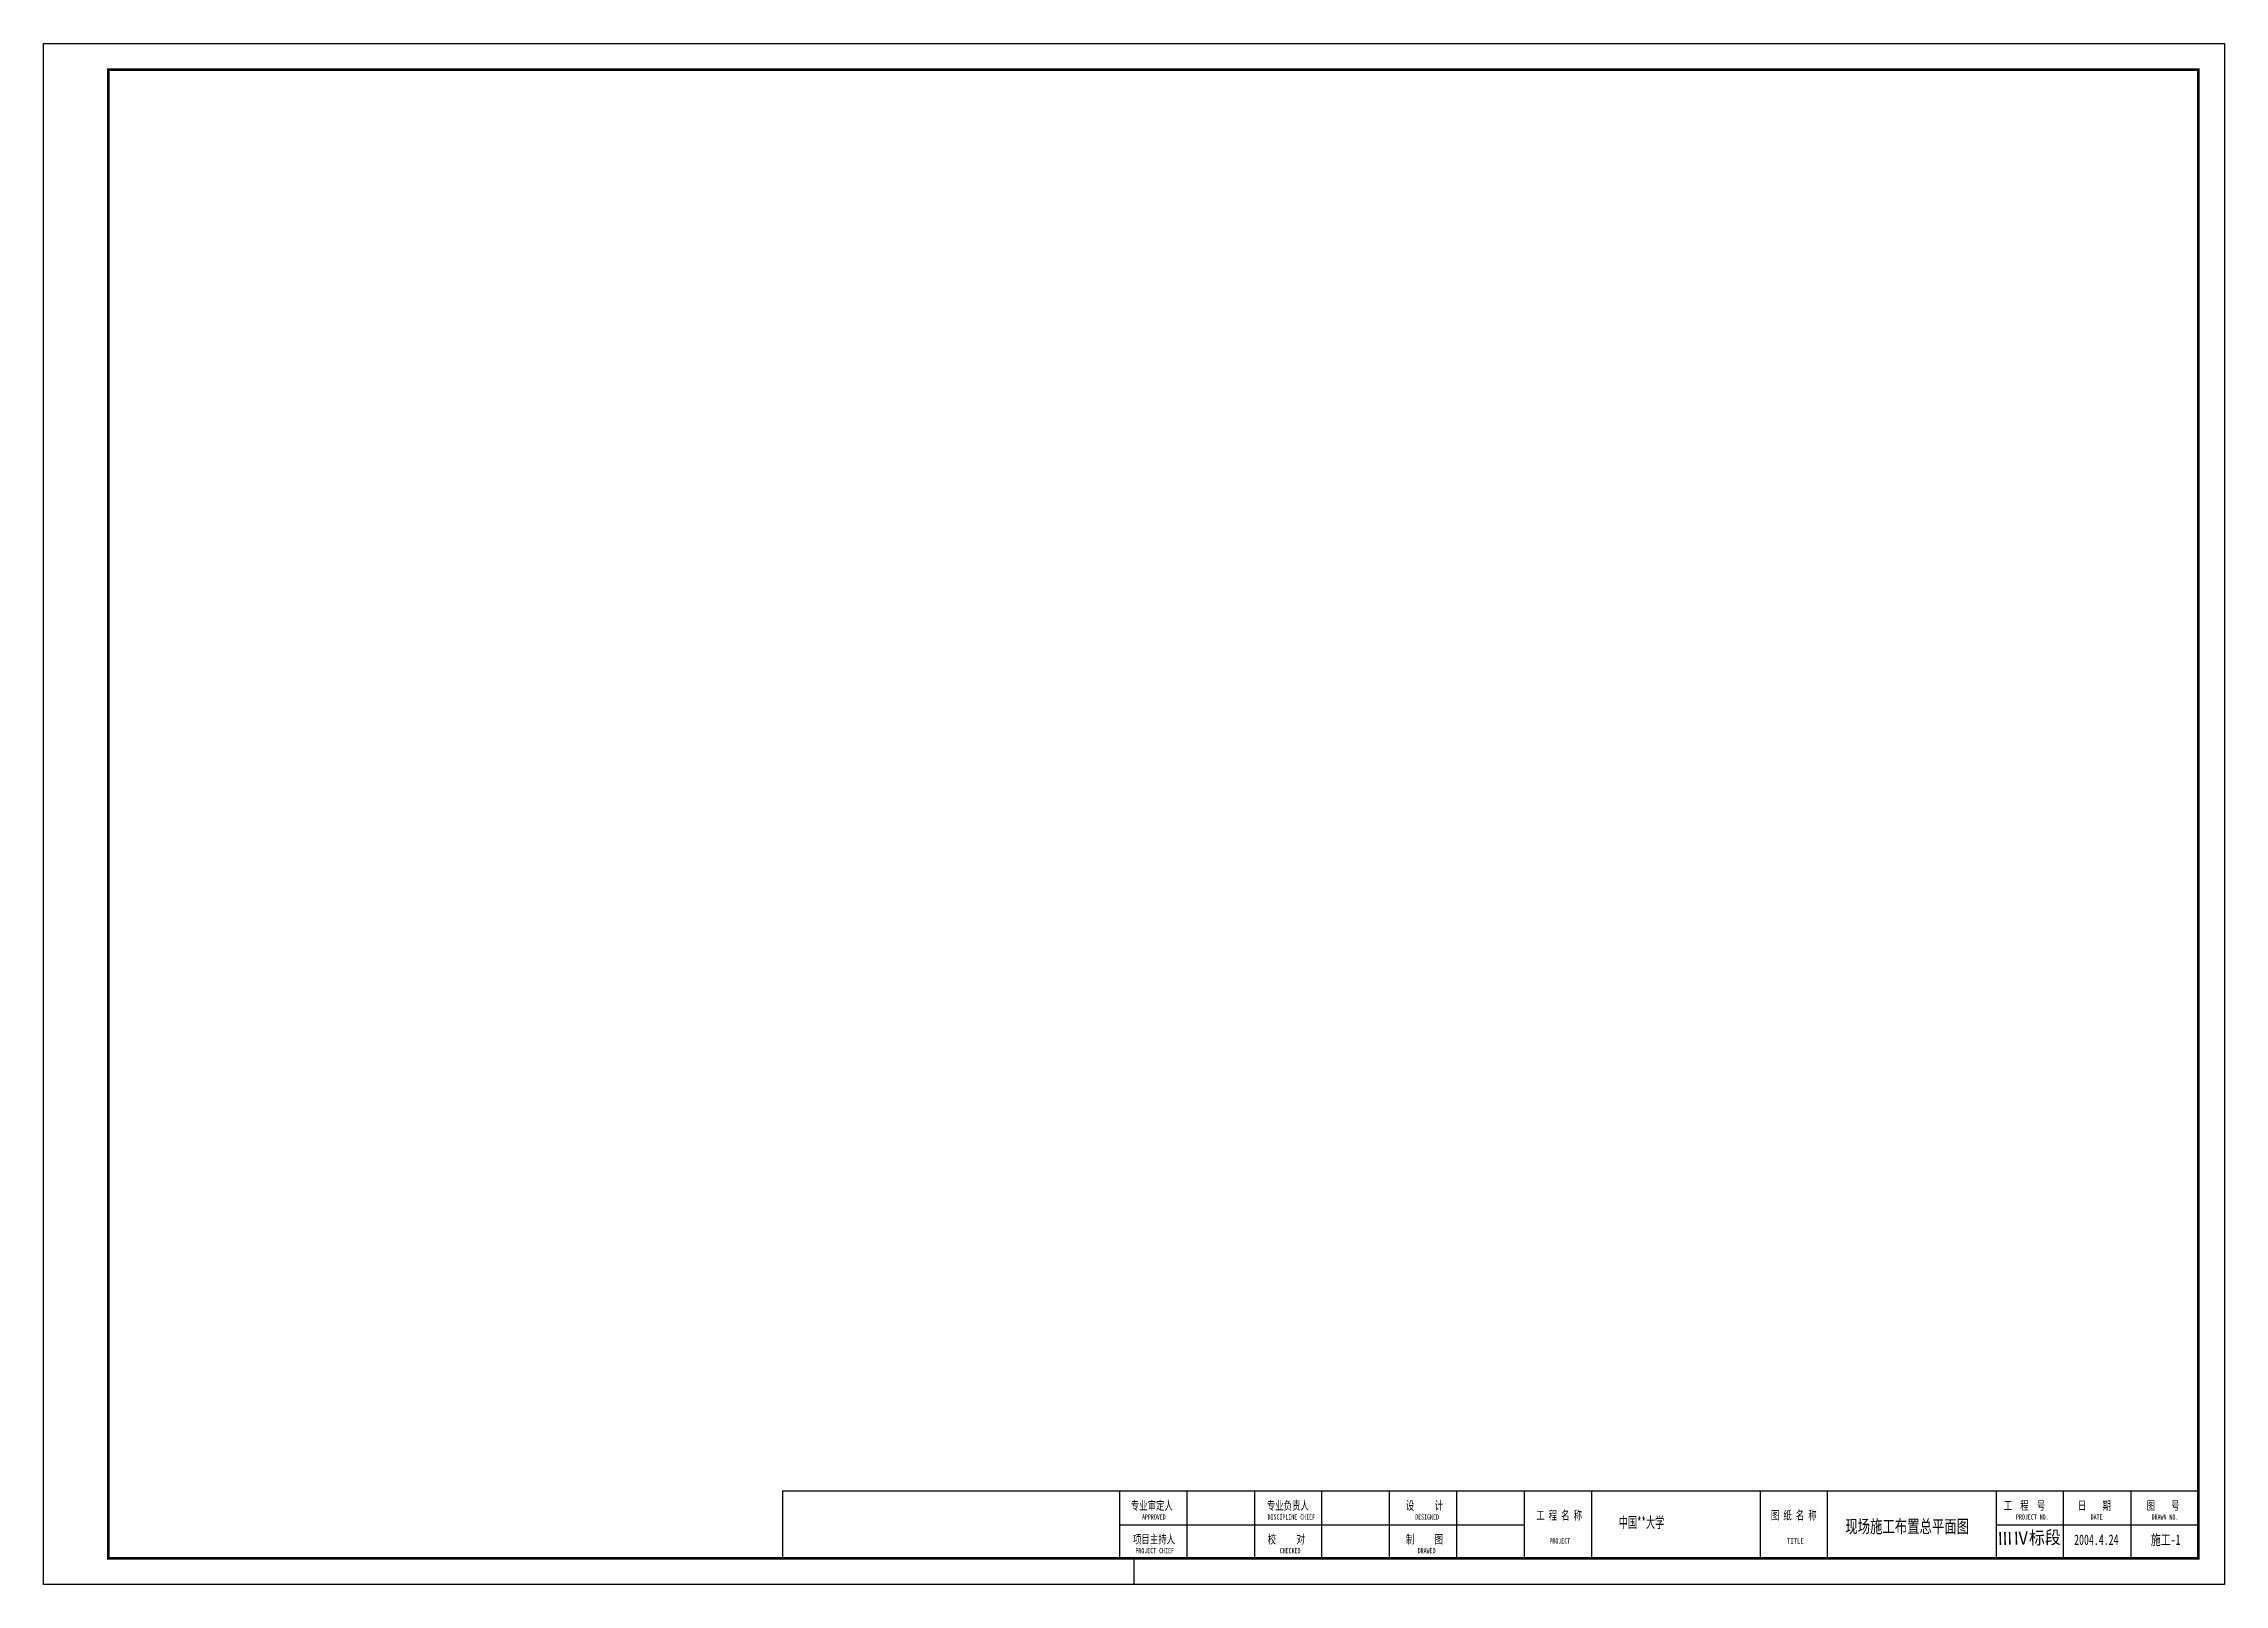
# Model space of a CAD drawing. Extents: x -2559594620 to 78738230735, y -11255911858 to 52366733330.
# Drawn here: x 55431025221 to 78738230735, y 35904806962 to 52366733330 of the extents above; entities that cross this region are included whole.
import ezdxf

# ---------------------------------------------------------------- set-up
doc = ezdxf.new("R2010")
doc.units = 0
doc.header["$LTSCALE"] = 100
doc.layers.add('DRAWING', color=11, linetype='CONTINUOUS')
doc.styles.add('-黑体', font='SIMHEI.TTF', dxfattribs={"width": 0.9})

msp = doc.modelspace()

# ---------------------------------------------------------------- texts
at = {"layer": 'DRAWING', "style": '-黑体'}
for s, height, width, p in [('专业审定人', 91455146.5, 0.7, (67051290708, 36701024996)), ('APPROVED', 55427361.5, 0.7, (67170122795, 36597552415)), ('专业负责人', 91455146.5, 0.7, (68505026381, 36701024996)), ('DISCIPLINE CHIEF', 55427361.51, 0.7, (68512525023, 36597552415)), ('设     计', 91455146.5, 0.7, (69990086526, 36701024996)), ('DESIGNED', 55427361.5, 0.7, (70090220602, 36597552415)), ('工 程 名 称', 91455146.5, 0.7, (71383918584, 36596848254)), ('中国**大学', 116397459.2, 0.6, (72265573194, 36508296888)), ('图 纸 名 称', 91455146.5, 0.7, (73891043058, 36596848254)), ('现场施工布置总平面图', 138568403.8, 0.7, (74686619430, 36454938787)), ('工  程  号', 91455146.5, 0.7, (76379621883, 36701024996)), ('PROJECT NO.', 55427361.51, 0.7, (76510914365, 36597552415)), ('日    期', 91455146.5, 0.7, (77173486889, 36701024996)), ('DATE', 55427361.5, 0.7, (77308946789, 36597552415)), ('图    号', 91455146.5, 0.7, (77906224520, 36701024996)), ('DRAWN NO.', 55427361.5, 0.7, (77960661820, 36597552415)), ('项目主持人', 91455146.5, 0.7, (67074553112, 36340747147)), ('校     对', 91455146.5, 0.7, (68513816090, 36340747147)), ('制     图', 91455146.5, 0.7, (69990086526, 36340747147)), ('PROJECT', 55427361.5, 0.7, (71524732788, 36341219644)), ('TITLE', 55427361.5, 0.8, (74062588313, 36341219644)), ('2004.4.24', 110854723, 0.7, (77131878463, 36326609309)), ('施工-1', 110854723, 0.7, (77952838302, 36326609309)), ('PROJECT CHIEF', 55427361.51, 0.7, (67099904664, 36237274565)), ('CHECKED', 55427361.5, 0.7, (68642111205, 36237274565)), ('DRAWED', 55427361.5, 0.7, (70116703092, 36237274565))]:
    msp.add_text(s, height=height, dxfattribs=dict(at, width=width)).set_placement(p)
at = {"layer": 'DRAWING', "insert": (76307120458, 36463210192), "char_height": 138568403.8, "width": 1048480652.29, "attachment_point": 1, "rotation": 1.2251005084, "style": '-黑体'}
msp.add_mtext('ⅢⅣ标段', dxfattribs=at)

# ---------------------------------------------------------------- linework, layer by layer
at = {"layer": 'DRAWING'}
for p, q in [((55431025221, 35904806962), (55431025221, 52366733330)), ((55431025221, 52366733330), (78738230735, 52366733330)), ((78738230735, 52366733330), (78738230735, 35904806962)), ((67652758433, 36181943770), (67652758433, 36902499469)), ((69093869832, 36181943770), (69093869832, 36902499469)), ((70534981231, 36181943770), (70534981231, 36902499469)), ((71976092631, 36181943770), (71976092631, 36902499469)), ((74498037579, 36181943770), (74498037579, 36902499469)), ((77019982528, 36181943770), (77019982528, 36902499469)), ((77740538228, 36181943770), (77740538228, 36902499469)), ((66932202733, 36542221619), (71255536931, 36542221619)), ((76299426828, 36542221619), (78461093927, 36542221619)), ((67084627978, 35904806962), (67084627978, 36181943770)), ((78738230735, 35904806962), (55431025221, 35904806962))]:
    msp.add_line(p, q, dxfattribs=at)
at = {"layer": 'DRAWING', "const_width": 27713681}
msp.add_lwpolyline([(56123867239, 36181943770), (78461093927, 36181943770), (78461093927, 52089596522), (56123867239, 52089596522)], close=True, dxfattribs=at)
at = {"layer": 'DRAWING', "const_width": 13856840}
for points in [[(63329424235, 36181943770), (63329424235, 36902499469), (78461093927, 36902499469)], [(66932202733, 36181943770), (66932202733, 36902499469)], [(68373314133, 36181943770), (68373314133, 36902499469)], [(69814425532, 36181943770), (69814425532, 36902499469)], [(71255536931, 36181943770), (71255536931, 36902499469)], [(73777481880, 36181943770), (73777481880, 36902499469)], [(76299426828, 36181943770), (76299426828, 36902499469)]]:
    msp.add_lwpolyline(points, dxfattribs=at)

msp.set_redraw_order([(e.dxf.handle, doc.entitydb.next_handle()) for e in msp.query("TEXT MTEXT ATTDEF DIMENSION ARC_DIMENSION")])  # texts and dimensions are drawn at this point

doc.saveas('drawing.dxf')
